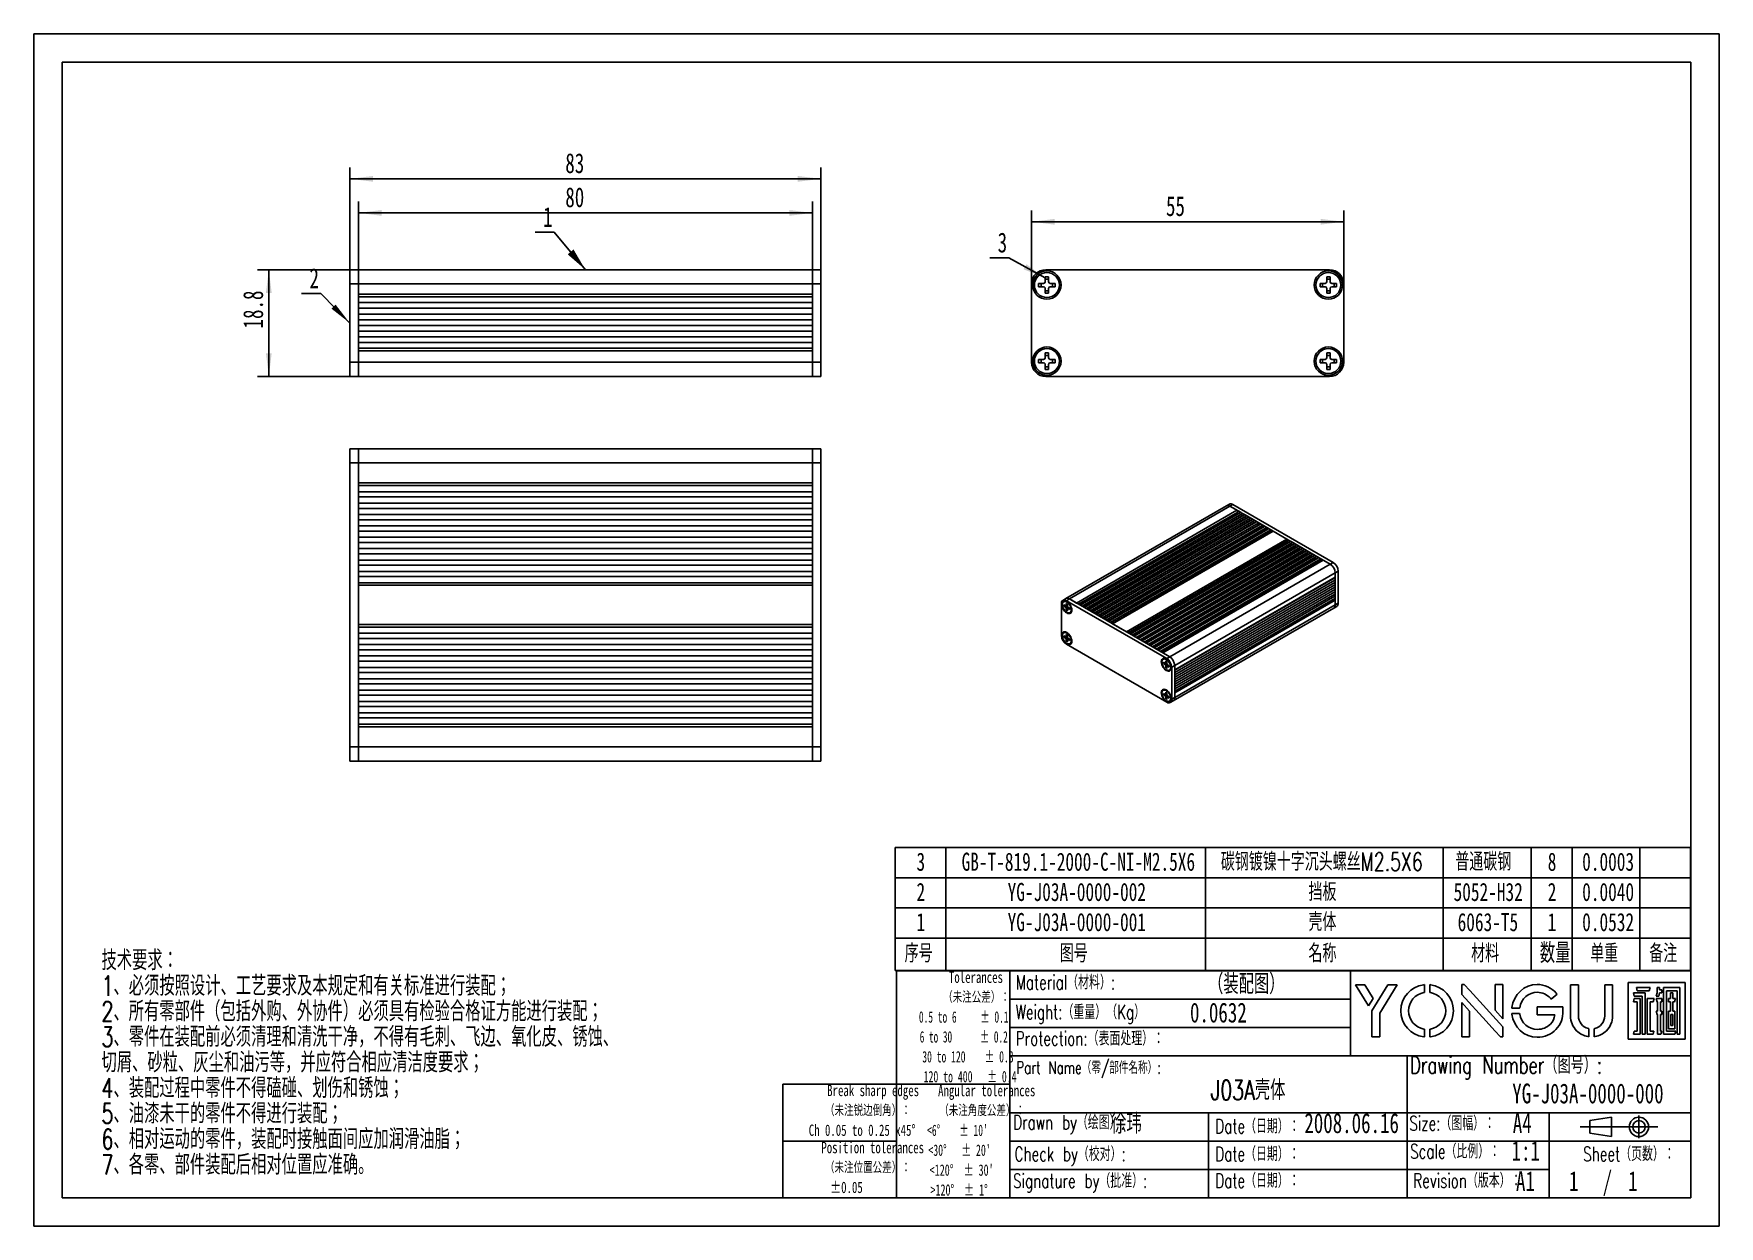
# Model space of a CAD drawing. Extents: x 0 to 297, y 0 to 210.
import ezdxf

# ---------------------------------------------------------------- set-up
doc = ezdxf.new("R2010")
doc.units = 0
doc.linetypes.add('SLD-中心线', pattern=[34.29, 30.48, -1.27, 1.27, -1.27])
doc.linetypes.add('SLD-实线', pattern=[0])
doc.layers.get('0').update_dxf_attribs({"linetype": 'CONTINUOUS'})
for name, color, linetype in [('YG-LOGO-A0', 179, 'SLD-实线'), ('图框', 7, 'SLD-实线'), ('标注层', 7, 'SLD-实线')]:
    doc.layers.add(name, color=color, linetype=linetype)
doc.styles.add('SLDTEXTSTYLE0', font='TXT', dxfattribs={"width": 0.7, "bigfont": 'bigfont'})
doc.styles.add('SLDTEXTSTYLE1', font='TXT', dxfattribs={"width": 0.7})
doc.styles.add('SLDTEXTSTYLE2', font='TXT', dxfattribs={"width": 0.616667})
doc.styles.add('SLDTEXTSTYLE3', font='TXT', dxfattribs={"width": 0.633333})
doc.styles.add('SLDTEXTSTYLE4', font='TXT', dxfattribs={"width": 0.65})
doc.styles.add('SLDTEXTSTYLE5', font='TXT', dxfattribs={"width": 0.645455})
doc.styles.add('SLDTEXTSTYLE6', font='TXT', dxfattribs={"width": 0.611111})
doc.styles.add('SLDTEXTSTYLE7', font='TXT', dxfattribs={"width": 0.6})
doc.styles.add('SLDTEXTSTYLE8', font='TXT', dxfattribs={"width": 0.622222})
doc.dimstyles.new('SLDDIMSTYLE0', dxfattribs={"dimtxt": 3.5, "dimasz": 4.08, "dimexe": 0, "dimexo": 0.0625, "dimgap": 0.875, "dimtad": 2, "dimrnd": 1e-09, "dimzin": 12, "dimtxsty": 'SLDTEXTSTYLE1', "dimsah": 1, "dimcen": 0.09, "dimazin": 3, "dimtfac": 1, "dimtofl": 0, "dimtmove": 0, "dimatfit": 3, "dimtolj": 1, "dimtzin": 12})
doc.dimstyles.new('SLDDIMSTYLE1', dxfattribs={"dimtxt": 0.18, "dimasz": 4.08, "dimexe": 0, "dimexo": 0.0625, "dimgap": 0, "dimtad": 0, "dimtih": 1, "dimtoh": 1, "dimdec": 0, "dimrnd": 1e-09, "dimzin": 0, "dimtxsty": 'STANDARD', "dimsah": 1, "dimcen": 0.09, "dimazin": 3, "dimtfac": 4.08, "dimtdec": 0, "dimtofl": 0, "dimtmove": 0, "dimatfit": 3, "dimtolj": 1, "dimtzin": 0})

msp = doc.modelspace()

# ---------------------------------------------------------------- texts
at = {"layer": '图框'}
for s, insert, char_height, attachment_point, style in [('（装配图）', (213.658, 44.415), 3.5, 2, 'SLDTEXTSTYLE0'), ('Material（材料）:', (173.021, 44.212), 2.5, 1, 'SLDTEXTSTYLE0'), ('Weight:（重量）（Kg）', (173.021, 38.98), 2.5, 1, 'SLDTEXTSTYLE0'), ('0.0632', (208.739, 39.382), 3.5, 2, 'SLDTEXTSTYLE1'), ('Protection:（表面处理）：', (173.021, 34.32), 2.5, 1, 'SLDTEXTSTYLE0'), ('Drawing Number（图号）:', (242.535, 29.875), 3, 1, 'SLDTEXTSTYLE0'), ('Part Name（零/部件名称）:', (173.124, 29.039), 2.2, 1, 'SLDTEXTSTYLE0'), ('J03A壳体', (213.975, 25.736), 3.5, 2, 'SLDTEXTSTYLE0'), ('YG-J03A-0000-000', (273.852, 25.139), 3.5, 2, 'SLDTEXTSTYLE1'), ('Drawn by（绘图）:', (172.569, 19.551), 2.5, 1, 'SLDTEXTSTYLE0'), ('徐玮', (189.822, 19.803), 3.5, 1, 'SLDTEXTSTYLE0'), ('Date（日期）：', (208.192, 18.865), 2.5, 1, 'SLDTEXTSTYLE0'), ('2008.06.16', (223.886, 19.91), 3.5, 1, 'SLDTEXTSTYLE1'), ('Size:（图幅）：', (242.388, 19.381), 2.5, 1, 'SLDTEXTSTYLE0'), ('A4', (260.612, 19.91), 3.5, 1, 'SLDTEXTSTYLE1'), ('1:1', (262.906, 15.028), 3.5, 2, 'SLDTEXTSTYLE1'), ('Check by（校对）:', (172.812, 13.984), 2.5, 1, 'SLDTEXTSTYLE0'), ('Date（日期）：', (208.192, 13.984), 2.5, 1, 'SLDTEXTSTYLE0'), ('Scale（比例）：', (242.535, 14.446), 2.5, 1, 'SLDTEXTSTYLE0'), ('Sheet（页数）：', (273.013, 13.984), 2.5, 1, 'SLDTEXTSTYLE0'), ('Signature by（批准）:', (172.563, 9.261), 2.5, 1, 'SLDTEXTSTYLE0'), ('Date（日期）：', (208.192, 9.285), 2.5, 1, 'SLDTEXTSTYLE0'), ('Revision（版本）：', (243.08, 9.285), 2.5, 1, 'SLDTEXTSTYLE0'), ('A1', (261.177, 9.691), 3.5, 1, 'SLDTEXTSTYLE1'), ('1', (270.519, 9.691), 3.5, 1, 'SLDTEXTSTYLE1'), ('/', (276.448, 9.691), 3.5, 1, 'SLDTEXTSTYLE1'), ('1', (280.931, 9.691), 3.5, 1, 'SLDTEXTSTYLE1')]:
    msp.add_mtext(s, dxfattribs=dict(at, insert=insert, char_height=char_height, attachment_point=attachment_point, style=style))

# ---------------------------------------------------------------- blocks, each defined once
blk = doc.blocks.new('SW_NOTE_0')
at = {"layer": '标注层', "color": 0, "char_height": 3.5, "attachment_point": 1, "style": 'SLDTEXTSTYLE0'}
for s, insert in [('技术要求：', (0, 4.51)), ('1、必须按照设计、工艺要求及本规定和有关标准进行装配；', (0, 0.01)), ('2、所有零部件（包括外购、外协件）必须具有检验合格证方能进行装配；', (0, -4.49)), ('3、零件在装配前必须清理和清洗干净，不得有毛刺、飞边、氧化皮、锈蚀、', (0, -8.99)), ('切屑、砂粒、灰尘和油污等，并应符合相应清洁度要求；', (0, -13.49)), ('4、装配过程中零件不得磕碰、划伤和锈蚀；', (0, -17.99)), ('5、油漆未干的零件不得进行装配；', (0, -22.49)), ('6、相对运动的零件，装配时接触面间应加润滑油脂；', (0, -26.99)), ('7、各零、部件装配后相对位置应准确。', (0, -31.49))]:
    blk.add_mtext(s, dxfattribs=dict(at, insert=insert))
blk = doc.blocks.new('SW_NOTE_0_1')
at = {"layer": '图框', "color": 0, "char_height": 2, "attachment_point": 2}
for s, insert, style in [('Break sharp edges', (11.47, 2.58), 'SLDTEXTSTYLE1'), ('（未注锐边倒角）：', (10.55, -0.92), 'SLDTEXTSTYLE0'), ('Ch 0.05 to 0.25 x45°', (9.53, -4.42), 'SLDTEXTSTYLE1')]:
    blk.add_mtext(s, dxfattribs=dict(at, insert=insert, style=style))
blk = doc.blocks.new('SW_NOTE_0_2')
at = {"layer": '图框', "color": 0, "char_height": 2, "attachment_point": 2}
for s, insert, style in [('Position tolerances', (11.5, 2.58), 'SLDTEXTSTYLE1'), ('（未注位置公差）：', (10.65, -0.92), 'SLDTEXTSTYLE0'), ('±0.05', (6.89, -4.42), 'SLDTEXTSTYLE1')]:
    blk.add_mtext(s, dxfattribs=dict(at, insert=insert, style=style))
blk = doc.blocks.new('SW_NOTE_0_3')
at = {"layer": '图框', "color": 0, "char_height": 2, "attachment_point": 2}
for s, insert, style in [('Angular tolerances', (11.38, 2.58), 'SLDTEXTSTYLE1'), ('（未注角度公差）：', (10.57, -0.92), 'SLDTEXTSTYLE0'), ("<6°    ± 10'", (6.22, -4.42), 'SLDTEXTSTYLE2'), ("<30°   ± 20'", (6.59, -7.92), 'SLDTEXTSTYLE3'), ("<120°  ± 30'", (6.96, -11.42), 'SLDTEXTSTYLE4'), ('>120°  ± 1°', (6.52, -14.92), 'SLDTEXTSTYLE5')]:
    blk.add_mtext(s, dxfattribs=dict(at, insert=insert, style=style))
blk = doc.blocks.new('SW_NOTE_0_4')
at = {"layer": '图框', "color": 0, "char_height": 2, "attachment_point": 2}
for s, insert, style in [('Tolerances', (6.72, 2.58), 'SLDTEXTSTYLE1'), ('（未注公差）：', (6.82, -0.92), 'SLDTEXTSTYLE0'), ('0.5 to 6     ± 0.1', (4.57, -4.42), 'SLDTEXTSTYLE6'), ('6 to 30      ± 0.2', (4.57, -7.92), 'SLDTEXTSTYLE7'), ('30 to 120    ± 0.3', (5.31, -11.42), 'SLDTEXTSTYLE8'), ('120 to 400   ± 0.4', (5.69, -14.92), 'SLDTEXTSTYLE3')]:
    blk.add_mtext(s, dxfattribs=dict(at, insert=insert, style=style))
blk = doc.blocks.new('SW_TABLEANNOTATION_0')
at = {"layer": '标注层', "color": 0}
for p, q in [((0, 15.94), (0, 10.63)), ((0, 15.94), (8.89, 15.94)), ((8.89, 15.94), (8.89, 10.63)), ((8.89, 15.94), (54.69, 15.94)), ((54.69, 15.94), (54.69, 10.63)), ((54.69, 15.94), (96.52, 15.94)), ((96.52, 15.94), (96.52, 10.63)), ((96.52, 15.94), (112.03, 15.94)), ((112.03, 15.94), (112.03, 10.63)), ((112.03, 15.94), (119.3, 15.94)), ((119.3, 15.94), (119.3, 10.63)), ((119.3, 15.94), (131.2, 15.94)), ((131.2, 15.94), (131.2, 10.63)), ((131.2, 15.94), (140.1, 15.94)), ((140.1, 15.94), (140.1, 10.63)), ((0, 10.63), (0, 5.31)), ((0, 10.63), (8.89, 10.63)), ((8.89, 10.63), (8.89, 5.31)), ((8.89, 10.63), (54.69, 10.63)), ((54.69, 10.63), (54.69, 5.31)), ((54.69, 10.63), (96.52, 10.63)), ((96.52, 10.63), (96.52, 5.31)), ((96.52, 10.63), (112.03, 10.63)), ((112.03, 10.63), (112.03, 5.31)), ((112.03, 10.63), (119.3, 10.63)), ((119.3, 10.63), (119.3, 5.31)), ((119.3, 10.63), (131.2, 10.63)), ((131.2, 10.63), (131.2, 5.31)), ((131.2, 10.63), (140.1, 10.63)), ((140.1, 10.63), (140.1, 5.31)), ((0, 5.31), (0, 0)), ((0, 5.31), (8.89, 5.31)), ((8.89, 5.31), (8.89, 0)), ((8.89, 5.31), (54.69, 5.31)), ((54.69, 5.31), (54.69, 0)), ((54.69, 5.31), (96.52, 5.31)), ((96.52, 5.31), (96.52, 0)), ((96.52, 5.31), (112.03, 5.31)), ((112.03, 5.31), (112.03, 0)), ((112.03, 5.31), (119.3, 5.31)), ((119.3, 5.31), (119.3, 0)), ((119.3, 5.31), (131.2, 5.31)), ((131.2, 5.31), (131.2, 0)), ((131.2, 5.31), (140.1, 5.31)), ((140.1, 5.31), (140.1, 0)), ((0, 0), (0, -5.69)), ((0, 0), (8.89, 0)), ((8.89, 0), (8.89, -5.69)), ((8.89, 0), (54.69, 0)), ((54.69, 0), (54.69, -5.69)), ((54.69, 0), (96.52, 0)), ((96.52, 0), (96.52, -5.69)), ((96.52, 0), (112.03, 0)), ((112.03, 0), (112.03, -5.69)), ((112.03, 0), (119.3, 0)), ((119.3, 0), (119.3, -5.69)), ((119.3, 0), (131.2, 0)), ((131.2, 0), (131.2, -5.69)), ((131.2, 0), (140.1, 0)), ((140.1, 0), (140.1, -5.69)), ((0, -5.69), (8.89, -5.69)), ((8.89, -5.69), (54.69, -5.69)), ((54.69, -5.69), (96.52, -5.69)), ((96.52, -5.69), (112.03, -5.69)), ((112.03, -5.69), (119.3, -5.69)), ((119.3, -5.69), (131.2, -5.69)), ((131.2, -5.69), (140.1, -5.69))]:
    blk.add_line(p, q, dxfattribs=at)
at = {"layer": '标注层', "color": 0, "attachment_point": 1}
for s, insert, char_height, style in [('3', (3.74, 15.06), 3.2, 'SLDTEXTSTYLE1'), ('GB-T-819.1-2000-C-NI-M2.5X6', (11.69, 15.06), 3.2, 'SLDTEXTSTYLE1'), ('碳钢镀镍十字沉头螺丝M2.5X6', (57.37, 15.06), 3.2, 'SLDTEXTSTYLE0'), ('普通碳钢', (98.68, 15.06), 3.2, 'SLDTEXTSTYLE0'), ('8', (114.97, 15.06), 3.2, 'SLDTEXTSTYLE1'), ('0.0003', (121.04, 15.06), 3.2, 'SLDTEXTSTYLE1'), ('2', (3.74, 9.74), 3.2, 'SLDTEXTSTYLE1'), ('YG-J03A-0000-002', (19.8, 9.74), 3.2, 'SLDTEXTSTYLE1'), ('挡板', (72.81, 9.74), 3.2, 'SLDTEXTSTYLE0'), ('5052-H32', (98.38, 9.74), 3.2, 'SLDTEXTSTYLE1'), ('2', (114.96, 9.74), 3.2, 'SLDTEXTSTYLE1'), ('0.0040', (121.04, 9.74), 3.2, 'SLDTEXTSTYLE1'), ('1', (3.74, 4.43), 3.2, 'SLDTEXTSTYLE1'), ('YG-J03A-0000-001', (19.8, 4.43), 3.2, 'SLDTEXTSTYLE1'), ('壳体', (72.81, 4.43), 3.2, 'SLDTEXTSTYLE0'), ('6063-T5', (99.09, 4.43), 3.2, 'SLDTEXTSTYLE1'), ('1', (114.96, 4.43), 3.2, 'SLDTEXTSTYLE1'), ('0.0532', (121.04, 4.43), 3.2, 'SLDTEXTSTYLE1'), ('序号', (1.65, -1.07), 3.2, 'SLDTEXTSTYLE0'), ('图号', (28.99, -1.07), 3.2, 'SLDTEXTSTYLE0'), ('名称', (72.81, -1.07), 3.2, 'SLDTEXTSTYLE0'), ('材料', (101.48, -1.07), 3.2, 'SLDTEXTSTYLE0'), ('数量', (113.58, -0.87), 3.5, 'SLDTEXTSTYLE0'), ('单重', (122.45, -1.07), 3.2, 'SLDTEXTSTYLE0'), ('备注', (132.85, -1.07), 3.2, 'SLDTEXTSTYLE0')]:
    blk.add_mtext(s, dxfattribs=dict(at, insert=insert, char_height=char_height, style=style))
blk = doc.blocks.new('_D')
at = {"layer": '标注层'}
for p, q in [((57.21, 167.25), (57.21, 180.45)), ((57.21, 178.45), (137.21, 178.45)), ((137.21, 166.75), (137.21, 180.45))]:
    blk.add_line(p, q, dxfattribs=at)
for points in [[(57.21, 178.45), (61.29, 177.94), (61.29, 178.95)], [(137.21, 178.45), (133.13, 178.95), (133.13, 177.94)]]:
    blk.add_solid(points, dxfattribs=at)
at = {"layer": '标注层', "insert": (93.67, 182.96), "char_height": 3.5, "attachment_point": 1, "style": 'SLDTEXTSTYLE1'}
blk.add_mtext('80', dxfattribs=at)
blk = doc.blocks.new('_D_1')
at = {"layer": '标注层'}
for p, q in [((55.71, 168.45), (55.71, 186.45)), ((55.71, 184.45), (138.71, 184.45)), ((138.71, 168.45), (138.71, 186.45))]:
    blk.add_line(p, q, dxfattribs=at)
for points in [[(55.71, 184.45), (59.79, 183.94), (59.79, 184.95)], [(138.71, 184.45), (134.63, 184.95), (134.63, 183.94)]]:
    blk.add_solid(points, dxfattribs=at)
at = {"layer": '标注层', "insert": (93.67, 188.96), "char_height": 3.5, "attachment_point": 1, "style": 'SLDTEXTSTYLE1'}
blk.add_mtext('83', dxfattribs=at)
blk = doc.blocks.new('_D_2')
at = {"layer": '标注层'}
for p, q in [((57.21, 168.45), (39.43, 168.45)), ((41.43, 168.45), (41.43, 149.65)), ((57.21, 149.65), (39.43, 149.65))]:
    blk.add_line(p, q, dxfattribs=at)
for points in [[(41.43, 168.45), (40.92, 164.37), (41.93, 164.37)], [(41.43, 149.65), (41.93, 153.73), (40.92, 153.73)]]:
    blk.add_solid(points, dxfattribs=at)
at = {"layer": '标注层', "insert": (36.91, 158.11), "char_height": 3.5, "attachment_point": 1, "rotation": 90, "style": 'SLDTEXTSTYLE1'}
blk.add_mtext('18.8', dxfattribs=at)
blk = doc.blocks.new('SW_NOTE_0_5')
at = {"layer": '标注层', "color": 0}
for p, q in [((-3.37, 0), (0, 0)), ((0, 0), (-3.37, 0)), ((-3.37, 0), (0, 0)), ((0, 0), (-3.37, 0)), ((-3.37, 0), (0, 0)), ((0, 0), (-3.37, 0))]:
    blk.add_line(p, q, dxfattribs=at)
at = {"layer": '标注层', "color": 0, "insert": (-1.14, 4.46), "char_height": 3.5, "attachment_point": 2, "style": 'SLDTEXTSTYLE1'}
blk.add_mtext('1', dxfattribs=at)
blk = doc.blocks.new('SW_NOTE_0_6')
at = {"layer": '标注层', "color": 0}
for p, q in [((-3.37, 0), (0, 0)), ((0, 0), (-3.37, 0)), ((-3.37, 0), (0, 0)), ((0, 0), (-3.37, 0)), ((-3.37, 0), (0, 0)), ((0, 0), (-3.37, 0))]:
    blk.add_line(p, q, dxfattribs=at)
at = {"layer": '标注层', "color": 0, "insert": (-1.14, 4.46), "char_height": 3.5, "attachment_point": 2, "style": 'SLDTEXTSTYLE1'}
blk.add_mtext('2', dxfattribs=at)
blk = doc.blocks.new('_D_3')
at = {"layer": '标注层'}
for p, q in [((175.82, 165.95), (175.82, 178.89)), ((230.82, 165.95), (230.82, 178.89)), ((175.82, 176.89), (230.82, 176.89))]:
    blk.add_line(p, q, dxfattribs=at)
for points in [[(175.82, 176.89), (179.9, 176.38), (179.9, 177.39)], [(230.82, 176.89), (226.74, 177.39), (226.74, 176.38)]]:
    blk.add_solid(points, dxfattribs=at)
at = {"layer": '标注层', "insert": (199.51, 181.4), "char_height": 3.5, "attachment_point": 1, "style": 'SLDTEXTSTYLE1'}
blk.add_mtext('55', dxfattribs=at)
blk = doc.blocks.new('SW_NOTE_0_7')
at = {"layer": '标注层', "color": 0}
for p, q in [((-3.37, 0), (0, 0)), ((0, 0), (-3.37, 0)), ((-3.37, 0), (0, 0)), ((0, 0), (-3.37, 0)), ((-3.37, 0), (0, 0)), ((0, 0), (-3.37, 0))]:
    blk.add_line(p, q, dxfattribs=at)
at = {"layer": '标注层', "color": 0, "insert": (-1.14, 4.46), "char_height": 3.5, "attachment_point": 2, "style": 'SLDTEXTSTYLE1'}
blk.add_mtext('3', dxfattribs=at)

# ---------------------------------------------------------------- dimensions: what is measured, and where the dimension line sits
at = {"layer": '标注层'}
for base, p1, p2, picture, middle in [((138.705, 184.445), (55.705, 168.445), (138.705, 168.445), '_D_1', (95.204, 184.445)), ((137.205, 178.445), (57.205, 167.245), (137.205, 166.745), '_D', (95.204, 178.445)), ((230.823, 176.886), (175.823, 165.945), (230.823, 165.945), '_D_3', (201.044, 176.886))]:
    dim = msp.add_linear_dim(base=base, p1=p1, p2=p2, dimstyle='SLDDIMSTYLE0', dxfattribs=at)
    dim.commit()
    dim.dimension.update_dxf_attribs({"geometry": picture, "text_midpoint": middle, "dimtype": 160})
dim = msp.add_linear_dim(base=(41.425, 149.645), p1=(57.205, 168.445), p2=(57.205, 149.645), angle=90, dimstyle='SLDDIMSTYLE0', dxfattribs=at)
dim.commit()
dim.dimension.update_dxf_attribs({"geometry": '_D_2', "text_midpoint": (41.425, 161.171), "dimtype": 160})

# ---------------------------------------------------------------- linework, layer by layer
at = {"color": 7, "linetype": 'SLD-实线'}
for p, q in [((57.205, 168.445), (55.705, 168.445)), ((55.705, 165.945), (55.705, 168.445)), ((137.205, 168.445), (57.205, 168.445)), ((57.205, 165.945), (57.205, 168.445)), ((57.205, 168.445), (137.205, 168.445)), ((137.205, 168.445), (138.705, 168.445)), ((137.205, 168.445), (137.205, 165.945)), ((138.705, 168.445), (138.705, 165.945)), ((178.233, 167.195), (178.813, 167.195)), ((178.233, 166.335), (178.233, 167.195)), ((178.233, 166.762), (178.813, 166.762)), ((228.323, 168.445), (178.323, 168.445)), ((178.813, 167.195), (178.813, 166.335)), ((183.883, 168.445), (183.873, 168.445)), ((185.883, 168.445), (185.873, 168.445)), ((187.883, 168.445), (187.873, 168.445)), ((189.883, 168.445), (189.873, 168.445)), ((191.883, 168.445), (191.873, 168.445)), ((193.883, 168.445), (193.873, 168.445)), ((195.883, 168.445), (195.873, 168.445)), ((197.883, 168.445), (197.873, 168.445)), ((206.773, 168.445), (206.764, 168.445)), ((208.773, 168.445), (208.764, 168.445)), ((210.773, 168.445), (210.764, 168.445)), ((212.773, 168.445), (212.764, 168.445)), ((214.773, 168.445), (214.764, 168.445)), ((216.773, 168.445), (216.764, 168.445)), ((218.773, 168.445), (218.764, 168.445)), ((220.773, 168.445), (220.764, 168.445)), ((222.773, 168.445), (222.764, 168.445)), ((227.833, 167.195), (228.413, 167.195)), ((227.833, 166.335), (227.833, 167.195)), ((227.833, 166.762), (228.413, 166.762)), ((228.413, 167.195), (228.413, 166.335)), ((57.205, 165.945), (55.705, 165.945)), ((55.705, 152.145), (55.705, 165.945)), ((57.205, 152.145), (57.205, 165.945)), ((57.205, 165.945), (137.205, 165.945)), ((57.205, 165.945), (57.205, 164.145)), ((57.205, 164.145), (137.205, 164.145)), ((57.205, 163.645), (137.205, 163.645)), ((137.205, 165.945), (138.705, 165.945)), ((137.205, 165.945), (137.205, 152.145)), ((137.205, 165.945), (137.205, 164.145)), ((138.705, 165.945), (138.705, 152.145)), ((175.823, 152.145), (175.823, 165.945)), ((177.073, 166.035), (177.933, 166.035)), ((177.073, 165.455), (177.073, 166.035)), ((177.933, 165.455), (177.073, 165.455)), ((177.506, 165.455), (177.506, 166.035)), ((178.233, 164.295), (178.233, 165.155)), ((178.813, 164.728), (178.233, 164.728)), ((178.813, 164.295), (178.233, 164.295)), ((178.813, 165.155), (178.813, 164.295)), ((179.113, 166.035), (179.973, 166.035)), ((179.973, 165.455), (179.113, 165.455)), ((179.54, 166.035), (179.54, 165.455)), ((179.973, 166.035), (179.973, 165.455)), ((226.673, 165.455), (226.673, 166.035)), ((226.673, 166.035), (227.533, 166.035)), ((227.533, 165.455), (226.673, 165.455)), ((227.106, 165.455), (227.106, 166.035)), ((227.833, 164.295), (227.833, 165.155)), ((228.413, 164.728), (227.833, 164.728)), ((228.413, 164.295), (227.833, 164.295)), ((228.413, 165.155), (228.413, 164.295)), ((228.713, 166.035), (229.573, 166.035)), ((229.573, 165.455), (228.713, 165.455)), ((229.14, 166.035), (229.14, 165.455)), ((229.573, 166.035), (229.573, 165.455)), ((230.823, 152.145), (230.823, 165.945)), ((57.205, 162.645), (137.205, 162.645)), ((57.205, 161.645), (137.205, 161.645)), ((57.205, 160.645), (137.205, 160.645)), ((57.205, 159.645), (137.205, 159.645)), ((57.205, 158.645), (137.205, 158.645)), ((57.205, 157.645), (137.205, 157.645)), ((57.205, 156.645), (137.205, 156.645)), ((57.205, 155.645), (137.205, 155.645)), ((57.205, 154.645), (137.205, 154.645)), ((57.205, 152.145), (55.705, 152.145)), ((55.705, 149.645), (55.705, 152.145)), ((57.205, 154.145), (57.205, 152.145)), ((57.205, 154.145), (137.205, 154.145)), ((57.205, 149.645), (57.205, 152.145)), ((57.205, 152.145), (137.205, 152.145)), ((137.205, 154.145), (137.205, 152.145)), ((137.205, 152.145), (138.705, 152.145)), ((137.205, 152.145), (137.205, 149.645)), ((138.705, 152.145), (138.705, 149.645)), ((177.073, 152.055), (177.073, 152.635)), ((177.073, 152.635), (177.933, 152.635)), ((177.933, 152.055), (177.073, 152.055)), ((177.506, 152.055), (177.506, 152.635)), ((178.233, 153.795), (178.813, 153.795)), ((178.233, 152.935), (178.233, 153.795)), ((178.233, 153.362), (178.813, 153.362)), ((178.233, 150.895), (178.233, 151.755)), ((178.813, 153.795), (178.813, 152.935)), ((178.813, 151.755), (178.813, 150.895)), ((179.113, 152.635), (179.973, 152.635)), ((179.973, 152.055), (179.113, 152.055)), ((179.54, 152.635), (179.54, 152.055)), ((179.973, 152.635), (179.973, 152.055)), ((226.673, 152.055), (226.673, 152.635)), ((226.673, 152.635), (227.533, 152.635)), ((227.533, 152.055), (226.673, 152.055)), ((227.106, 152.055), (227.106, 152.635)), ((227.833, 153.795), (228.413, 153.795)), ((227.833, 152.935), (227.833, 153.795)), ((227.833, 153.362), (228.413, 153.362)), ((227.833, 150.895), (227.833, 151.755)), ((228.413, 153.795), (228.413, 152.935)), ((228.413, 151.755), (228.413, 150.895)), ((228.713, 152.635), (229.573, 152.635)), ((229.573, 152.055), (228.713, 152.055)), ((229.14, 152.635), (229.14, 152.055)), ((229.573, 152.635), (229.573, 152.055)), ((57.205, 149.645), (55.705, 149.645)), ((57.205, 149.645), (137.205, 149.645)), ((137.205, 149.645), (138.705, 149.645)), ((178.813, 151.328), (178.233, 151.328)), ((178.813, 150.895), (178.233, 150.895)), ((228.323, 149.645), (178.323, 149.645)), ((228.413, 151.328), (227.833, 151.328)), ((228.413, 150.895), (227.833, 150.895)), ((57.205, 136.923), (55.705, 136.923)), ((55.705, 134.423), (55.705, 136.923)), ((57.205, 134.423), (57.205, 136.923)), ((57.205, 136.923), (137.205, 136.923)), ((137.205, 136.923), (138.705, 136.923)), ((137.205, 136.923), (137.205, 134.423)), ((138.705, 136.923), (138.705, 134.423)), ((57.205, 134.423), (55.705, 134.423)), ((55.705, 84.423), (55.705, 134.423)), ((57.205, 128.873), (57.205, 134.423)), ((57.205, 134.423), (137.205, 134.423)), ((57.205, 130.923), (57.205, 134.423)), ((137.205, 134.423), (138.705, 134.423)), ((137.205, 128.873), (137.205, 134.423)), ((137.205, 130.923), (137.205, 134.423)), ((138.705, 84.423), (138.705, 134.423)), ((57.205, 130.923), (137.205, 130.923)), ((57.205, 130.423), (137.205, 130.423)), ((57.205, 129.323), (137.205, 129.323)), ((57.205, 128.864), (57.205, 128.873)), ((57.205, 126.873), (57.205, 128.864)), ((57.205, 128.423), (137.205, 128.423)), ((137.205, 128.864), (137.205, 128.873)), ((137.205, 126.873), (137.205, 128.864)), ((57.205, 127.323), (137.205, 127.323)), ((57.205, 126.864), (57.205, 126.873)), ((57.205, 124.873), (57.205, 126.864)), ((57.205, 126.423), (137.205, 126.423)), ((57.205, 125.323), (137.205, 125.323)), ((57.205, 124.864), (57.205, 124.873)), ((57.205, 122.873), (57.205, 124.864)), ((137.205, 126.864), (137.205, 126.873)), ((137.205, 124.873), (137.205, 126.864)), ((137.205, 124.864), (137.205, 124.873)), ((137.205, 122.873), (137.205, 124.864)), ((210.146, 126.858), (181.862, 110.53)), ((182.487, 110.468), (210.771, 126.796)), ((183.725, 109.753), (212.009, 126.082)), ((184.29, 109.427), (212.186, 125.53)), ((212.62, 125.674), (184.383, 109.373)), ((184.727, 109.174), (212.893, 125.434)), ((184.997, 109.019), (212.893, 125.122)), ((213.327, 125.265), (185.09, 108.965)), ((185.435, 108.766), (213.6, 125.026)), ((214.034, 124.857), (185.797, 108.557)), ((210.677, 127.164), (210.146, 126.858)), ((210.771, 126.796), (211.302, 127.102)), ((212.734, 125.663), (210.771, 126.796)), ((212.009, 126.082), (210.771, 126.796)), ((228.979, 116.897), (211.302, 127.102)), ((212.186, 125.775), (212.186, 125.53)), ((212.186, 125.53), (212.278, 125.477)), ((213.441, 125.255), (212.737, 125.661)), ((212.893, 125.434), (212.893, 125.122)), ((212.893, 125.122), (212.986, 125.069)), ((214.148, 124.847), (213.444, 125.253)), ((213.6, 125.026), (213.6, 124.714)), ((214.855, 124.438), (214.151, 124.845)), ((57.205, 124.423), (137.205, 124.423)), ((57.205, 123.323), (137.205, 123.323)), ((57.205, 122.864), (57.205, 122.873)), ((57.205, 120.873), (57.205, 122.864)), ((57.205, 122.423), (137.205, 122.423)), ((137.205, 122.864), (137.205, 122.873)), ((137.205, 120.873), (137.205, 122.864)), ((185.705, 108.61), (213.6, 124.714)), ((186.142, 108.358), (214.307, 124.617)), ((186.412, 108.202), (214.307, 124.306)), ((214.741, 124.449), (186.505, 108.149)), ((186.849, 107.95), (215.014, 124.209)), ((187.119, 107.794), (215.014, 123.898)), ((215.448, 124.041), (187.212, 107.74)), ((187.556, 107.542), (215.721, 123.801)), ((187.826, 107.386), (215.721, 123.489)), ((216.155, 123.633), (187.919, 107.332)), ((188.263, 107.133), (216.428, 123.393)), ((188.533, 106.978), (216.428, 123.081)), ((216.862, 123.224), (188.626, 106.924)), ((188.97, 106.725), (217.135, 122.985)), ((189.24, 106.569), (217.135, 122.673)), ((217.569, 122.816), (189.333, 106.516)), ((189.677, 106.317), (217.842, 122.576)), ((189.947, 106.161), (217.842, 122.265)), ((218.276, 122.408), (190.04, 106.107)), ((190.106, 106.069), (218.39, 122.397)), ((213.6, 124.714), (213.693, 124.66)), ((214.307, 124.617), (214.307, 124.306)), ((214.307, 124.306), (214.4, 124.252)), ((215.562, 124.03), (214.858, 124.437)), ((215.014, 124.209), (215.014, 123.898)), ((215.014, 123.898), (215.107, 123.844)), ((216.269, 123.622), (215.565, 124.028)), ((215.721, 123.801), (215.721, 123.489)), ((215.721, 123.489), (215.814, 123.436)), ((216.976, 123.214), (216.272, 123.62)), ((216.428, 123.393), (216.428, 123.081)), ((216.428, 123.081), (216.521, 123.028)), ((217.683, 122.806), (216.98, 123.212)), ((217.135, 122.985), (217.135, 122.673)), ((217.135, 122.673), (217.228, 122.619)), ((220.827, 120.991), (217.687, 122.804)), ((217.842, 122.576), (217.842, 122.265)), ((217.842, 122.265), (217.935, 122.211)), ((218.39, 122.397), (220.827, 120.991)), ((57.205, 121.323), (137.205, 121.323)), ((57.205, 120.864), (57.205, 120.873)), ((57.205, 118.873), (57.205, 120.864)), ((57.205, 120.423), (137.205, 120.423)), ((57.205, 119.323), (137.205, 119.323)), ((57.205, 118.864), (57.205, 118.873)), ((57.205, 116.873), (57.205, 118.864)), ((137.205, 120.864), (137.205, 120.873)), ((137.205, 118.873), (137.205, 120.864)), ((137.205, 118.864), (137.205, 118.873)), ((137.205, 116.873), (137.205, 118.864)), ((192.542, 104.663), (220.827, 120.991)), ((192.838, 104.492), (220.989, 120.744)), ((193.094, 104.345), (220.989, 120.448)), ((221.42, 120.593), (193.183, 104.293)), ((193.545, 104.084), (221.696, 120.336)), ((193.801, 103.936), (221.696, 120.04)), ((222.127, 120.185), (193.89, 103.885)), ((194.252, 103.676), (222.403, 119.927)), ((194.508, 103.528), (222.403, 119.632)), ((222.834, 119.777), (194.598, 103.476)), ((194.959, 103.268), (223.11, 119.519)), ((195.215, 103.12), (223.11, 119.224)), ((223.541, 119.369), (195.305, 103.068)), ((195.666, 102.86), (223.818, 119.111)), ((195.922, 102.712), (223.818, 118.815)), ((224.248, 118.961), (196.012, 102.66)), ((221.534, 120.583), (220.83, 120.989)), ((220.989, 120.448), (220.989, 120.744)), ((220.989, 120.448), (221.079, 120.396)), ((222.241, 120.175), (221.537, 120.581)), ((221.696, 120.04), (221.696, 120.336)), ((221.786, 119.988), (221.696, 120.04)), ((222.948, 119.766), (222.244, 120.173)), ((222.403, 119.632), (222.403, 119.927)), ((222.493, 119.58), (222.403, 119.632)), ((223.655, 119.358), (222.951, 119.765)), ((223.11, 119.224), (223.11, 119.519)), ((223.2, 119.172), (223.11, 119.224)), ((224.362, 118.95), (223.658, 119.356)), ((223.818, 118.815), (223.818, 119.111)), ((223.907, 118.764), (223.818, 118.815)), ((225.069, 118.542), (224.366, 118.948)), ((57.205, 118.423), (137.205, 118.423)), ((57.205, 117.323), (137.205, 117.323)), ((57.205, 116.864), (57.205, 116.873)), ((57.205, 114.873), (57.205, 116.864)), ((57.205, 116.423), (137.205, 116.423)), ((137.205, 116.864), (137.205, 116.873)), ((137.205, 114.873), (137.205, 116.864)), ((196.373, 102.451), (224.525, 118.703)), ((196.629, 102.304), (224.525, 118.407)), ((224.955, 118.552), (196.719, 102.252)), ((197.08, 102.043), (225.232, 118.295)), ((197.336, 101.895), (225.232, 117.999)), ((225.662, 118.144), (197.426, 101.844)), ((197.787, 101.635), (225.939, 117.886)), ((198.044, 101.487), (225.939, 117.591)), ((226.369, 117.736), (198.133, 101.435)), ((198.495, 101.227), (226.646, 117.478)), ((198.751, 101.079), (226.646, 117.183)), ((227.087, 117.317), (198.854, 101.019)), ((198.927, 100.977), (227.212, 117.305)), ((200.165, 100.263), (228.449, 116.591)), ((224.525, 118.407), (224.525, 118.703)), ((224.614, 118.355), (224.525, 118.407)), ((225.776, 118.134), (225.073, 118.54)), ((225.232, 117.999), (225.232, 118.295)), ((225.321, 117.947), (225.232, 117.999)), ((226.484, 117.725), (225.78, 118.132)), ((225.939, 117.591), (225.939, 117.886)), ((226.028, 117.539), (225.939, 117.591)), ((228.449, 116.591), (226.487, 117.724)), ((226.646, 117.183), (226.646, 117.478)), ((226.749, 117.123), (226.646, 117.183)), ((227.212, 117.305), (228.449, 116.591)), ((228.449, 116.591), (228.979, 116.897)), ((57.205, 115.323), (137.205, 115.323)), ((57.205, 114.864), (57.205, 114.873)), ((57.205, 105.983), (57.205, 114.864)), ((57.205, 114.423), (137.205, 114.423)), ((57.205, 113.323), (137.205, 113.323)), ((57.205, 112.873), (137.205, 112.873)), ((57.205, 112.873), (57.205, 105.983)), ((137.205, 114.864), (137.205, 114.873)), ((137.205, 105.983), (137.205, 114.864)), ((137.205, 112.873), (137.205, 105.983)), ((201.049, 98.732), (229.333, 115.06)), ((201.049, 97.997), (229.333, 114.325)), ((201.049, 97.901), (229.274, 114.195)), ((201.049, 97.493), (229.274, 113.787)), ((201.049, 97.084), (229.274, 113.379)), ((201.049, 96.676), (229.274, 112.97)), ((229.333, 115.06), (229.863, 115.366)), ((229.333, 115.06), (229.333, 109.426)), ((229.333, 115.06), (229.333, 114.325)), ((229.863, 115.366), (229.863, 109.732)), ((181.862, 110.53), (181.332, 110.223)), ((181.495, 109.981), (181.478, 109.971)), ((182.487, 110.468), (181.957, 110.162)), ((199.634, 99.956), (181.957, 110.162)), ((182.381, 109.733), (182.045, 109.927)), ((182.105, 109.905), (182.099, 109.896)), ((200.165, 100.263), (182.487, 110.468)), ((183.725, 109.753), (182.487, 110.468)), ((201.049, 96.268), (229.274, 112.562)), ((201.049, 95.86), (229.274, 112.154)), ((201.049, 95.451), (229.274, 111.746)), ((201.049, 95.043), (229.274, 111.337)), ((201.049, 94.635), (229.274, 110.929)), ((201.049, 94.227), (229.274, 110.521)), ((201.049, 93.914), (229.333, 110.242)), ((229.333, 110.242), (229.333, 109.426)), ((181.073, 104.017), (181.073, 109.651)), ((181.515, 109.433), (181.819, 109.257)), ((181.515, 109.196), (181.515, 109.433)), ((181.515, 109.196), (181.843, 109.247)), ((181.819, 109.02), (181.515, 109.196)), ((181.819, 109.02), (182.084, 109.173)), ((181.894, 109.25), (182.13, 109.386)), ((181.905, 109.256), (181.933, 109.261)), ((181.925, 109.67), (182.13, 109.551)), ((181.925, 109.318), (181.925, 109.67)), ((181.925, 108.837), (182.19, 108.99)), ((181.925, 108.486), (181.925, 108.837)), ((181.925, 108.486), (182.133, 108.744)), ((182.13, 108.367), (181.925, 108.486)), ((181.933, 109.261), (181.933, 109.272)), ((182.084, 109.173), (181.933, 109.261)), ((182.13, 109.551), (182.13, 109.2)), ((182.13, 108.718), (182.13, 108.367)), ((182.397, 108.923), (182.161, 108.787)), ((182.173, 108.794), (182.19, 108.815)), ((182.19, 108.815), (182.19, 108.99)), ((182.2, 108.81), (182.19, 108.815)), ((182.245, 109.866), (182.198, 109.839)), ((182.236, 109.016), (182.54, 108.841)), ((182.54, 108.604), (182.236, 108.78)), ((182.381, 109.733), (182.416, 109.711)), ((182.54, 108.841), (182.54, 108.604)), ((182.577, 108.066), (182.595, 108.076)), ((182.822, 109.008), (182.823, 108.967)), ((182.823, 108.58), (182.823, 108.967)), ((182.823, 108.756), (182.881, 108.79)), ((182.823, 108.641), (182.834, 108.642)), ((184.453, 109.333), (184.449, 109.335)), ((185.16, 108.925), (185.156, 108.927)), ((185.867, 108.517), (185.864, 108.519)), ((186.574, 108.108), (186.571, 108.11)), ((187.281, 107.7), (187.278, 107.702)), ((187.988, 107.292), (187.985, 107.294)), ((200.79, 92.525), (229.074, 108.853)), ((201.049, 93.098), (229.333, 109.426)), ((229.074, 108.853), (229.604, 109.16)), ((229.333, 109.426), (229.863, 109.732)), ((57.205, 105.983), (137.205, 105.983)), ((57.205, 105.973), (57.205, 105.983)), ((57.205, 103.983), (57.205, 105.973)), ((57.205, 105.523), (137.205, 105.523)), ((57.205, 104.423), (137.205, 104.423)), ((57.205, 103.973), (57.205, 103.983)), ((57.205, 101.983), (57.205, 103.973)), ((137.205, 105.973), (137.205, 105.983)), ((137.205, 103.983), (137.205, 105.973)), ((137.205, 103.973), (137.205, 103.983)), ((137.205, 101.983), (137.205, 103.973)), ((181.495, 104.51), (181.478, 104.5)), ((181.515, 103.725), (181.515, 103.962)), ((181.515, 103.962), (181.819, 103.786)), ((181.925, 104.199), (182.13, 104.08)), ((181.925, 103.848), (181.925, 104.199)), ((182.381, 104.262), (182.045, 104.456)), ((182.105, 104.434), (182.099, 104.425)), ((182.13, 104.08), (182.13, 103.729)), ((182.245, 104.395), (182.198, 104.368)), ((182.381, 104.262), (182.416, 104.24)), ((188.695, 106.884), (188.692, 106.886)), ((189.402, 106.476), (189.399, 106.478)), ((190.106, 106.069), (192.542, 104.663)), ((192.546, 104.661), (192.542, 104.663)), ((193.253, 104.253), (193.25, 104.255)), ((57.205, 103.523), (137.205, 103.523)), ((57.205, 102.423), (137.205, 102.423)), ((57.205, 101.973), (57.205, 101.983)), ((57.205, 99.983), (57.205, 101.973)), ((57.205, 101.523), (137.205, 101.523)), ((137.205, 101.973), (137.205, 101.983)), ((137.205, 99.983), (137.205, 101.973)), ((181.515, 103.725), (181.843, 103.776)), ((181.819, 103.55), (181.515, 103.725)), ((181.819, 103.55), (182.084, 103.703)), ((181.894, 103.779), (182.13, 103.915)), ((181.905, 103.786), (181.933, 103.79)), ((181.925, 103.366), (182.19, 103.519)), ((181.925, 103.015), (181.925, 103.366)), ((181.925, 103.015), (182.133, 103.273)), ((182.13, 102.896), (181.925, 103.015)), ((181.933, 103.79), (181.933, 103.802)), ((182.084, 103.703), (181.933, 103.79)), ((199.634, 92.281), (181.957, 102.486)), ((182.13, 103.247), (182.13, 102.896)), ((182.397, 103.453), (182.161, 103.316)), ((182.173, 103.323), (182.19, 103.345)), ((182.19, 103.345), (182.19, 103.519)), ((182.2, 103.339), (182.19, 103.345)), ((182.236, 103.546), (182.54, 103.37)), ((182.54, 103.133), (182.236, 103.309)), ((182.54, 103.37), (182.54, 103.133)), ((182.577, 102.595), (182.595, 102.605)), ((182.822, 103.537), (182.823, 103.497)), ((182.823, 103.109), (182.823, 103.497)), ((182.823, 103.285), (182.87, 103.312)), ((182.823, 103.17), (182.834, 103.171)), ((193.96, 103.845), (193.957, 103.846)), ((194.667, 103.436), (194.664, 103.438)), ((195.374, 103.028), (195.371, 103.03)), ((196.081, 102.62), (196.078, 102.622)), ((196.788, 102.212), (196.785, 102.214)), ((197.495, 101.804), (197.492, 101.805)), ((198.203, 101.395), (198.199, 101.397)), ((57.205, 100.423), (137.205, 100.423)), ((57.205, 99.973), (57.205, 99.983)), ((57.205, 97.983), (57.205, 99.973)), ((57.205, 99.523), (137.205, 99.523)), ((57.205, 98.423), (137.205, 98.423)), ((137.205, 99.973), (137.205, 99.983)), ((137.205, 97.983), (137.205, 99.973)), ((198.927, 100.977), (200.165, 100.263)), ((199.031, 99.858), (199.014, 99.848)), ((199.051, 99.309), (199.355, 99.134)), ((199.051, 99.072), (199.051, 99.309)), ((199.051, 99.072), (199.379, 99.123)), ((199.355, 98.897), (199.051, 99.072)), ((199.62, 99.05), (199.355, 98.897)), ((199.43, 99.126), (199.666, 99.263)), ((199.441, 99.133), (199.469, 99.137)), ((199.461, 99.546), (199.666, 99.428)), ((199.461, 99.195), (199.461, 99.546)), ((199.461, 98.713), (199.726, 98.866)), ((199.461, 98.362), (199.461, 98.713)), ((199.461, 98.362), (199.669, 98.621)), ((199.666, 98.244), (199.461, 98.362)), ((199.469, 99.137), (199.469, 99.149)), ((199.62, 99.05), (199.469, 99.137)), ((199.917, 99.609), (199.582, 99.803)), ((200.165, 100.263), (199.634, 99.956)), ((199.641, 99.781), (199.635, 99.772)), ((199.666, 99.428), (199.666, 99.077)), ((199.666, 98.595), (199.666, 98.244)), ((199.934, 98.8), (199.697, 98.664)), ((199.709, 98.67), (199.726, 98.692)), ((199.726, 98.692), (199.726, 98.866)), ((199.737, 98.686), (199.726, 98.692)), ((199.782, 99.742), (199.734, 99.715)), ((199.772, 98.893), (200.076, 98.717)), ((200.076, 98.481), (199.772, 98.656)), ((199.917, 99.609), (199.952, 99.588)), ((200.076, 98.717), (200.076, 98.481)), ((200.358, 98.885), (200.359, 98.844)), ((200.359, 98.456), (200.359, 98.844)), ((200.359, 98.632), (200.407, 98.66)), ((200.359, 98.518), (200.37, 98.519)), ((201.049, 98.732), (200.518, 98.426)), ((200.518, 92.791), (200.518, 98.426)), ((201.049, 93.098), (201.049, 98.732)), ((201.049, 98.732), (201.049, 97.997)), ((57.205, 97.973), (57.205, 97.983)), ((57.205, 95.983), (57.205, 97.973)), ((57.205, 97.523), (137.205, 97.523)), ((57.205, 96.423), (137.205, 96.423)), ((57.205, 95.973), (57.205, 95.983)), ((57.205, 93.983), (57.205, 95.973)), ((57.205, 95.523), (137.205, 95.523)), ((137.205, 97.973), (137.205, 97.983)), ((137.205, 95.983), (137.205, 97.973)), ((137.205, 95.973), (137.205, 95.983)), ((137.205, 93.983), (137.205, 95.973)), ((200.114, 97.942), (200.131, 97.952)), ((57.205, 94.423), (137.205, 94.423)), ((57.205, 93.973), (57.205, 93.983)), ((57.205, 91.983), (57.205, 93.973)), ((57.205, 93.523), (137.205, 93.523)), ((57.205, 92.423), (137.205, 92.423)), ((137.205, 93.973), (137.205, 93.983)), ((137.205, 91.983), (137.205, 93.973)), ((199.031, 94.387), (199.014, 94.377)), ((199.051, 93.838), (199.355, 93.663)), ((199.051, 93.602), (199.051, 93.838)), ((199.051, 93.602), (199.379, 93.652)), ((199.355, 93.426), (199.051, 93.602)), ((199.62, 93.579), (199.355, 93.426)), ((199.43, 93.656), (199.666, 93.792)), ((199.441, 93.662), (199.469, 93.666)), ((199.461, 94.075), (199.666, 93.957)), ((199.461, 93.724), (199.461, 94.075)), ((199.461, 93.242), (199.726, 93.395)), ((199.461, 92.891), (199.461, 93.242)), ((199.461, 92.891), (199.669, 93.15)), ((199.666, 92.773), (199.461, 92.891)), ((199.469, 93.666), (199.469, 93.678)), ((199.62, 93.579), (199.469, 93.666)), ((199.917, 94.139), (199.582, 94.332)), ((199.641, 94.31), (199.635, 94.302)), ((199.641, 94.31), (199.641, 94.31)), ((199.666, 93.957), (199.666, 93.606)), ((199.666, 93.124), (199.666, 92.773)), ((199.934, 93.329), (199.697, 93.193)), ((199.709, 93.199), (199.726, 93.221)), ((199.726, 93.221), (199.726, 93.395)), ((199.737, 93.215), (199.726, 93.221)), ((199.793, 94.278), (199.734, 94.244)), ((199.772, 93.422), (200.076, 93.247)), ((200.076, 93.01), (199.772, 93.185)), ((199.917, 94.139), (199.952, 94.117)), ((200.076, 93.247), (200.076, 93.01)), ((200.114, 92.471), (200.131, 92.482)), ((200.259, 92.219), (200.79, 92.525)), ((200.358, 93.414), (200.359, 93.373)), ((200.359, 92.985), (200.359, 93.373)), ((200.359, 93.162), (200.407, 93.189)), ((200.359, 93.047), (200.37, 93.048)), ((201.049, 93.098), (200.518, 92.791)), ((201.049, 93.914), (201.049, 93.098)), ((57.205, 91.973), (57.205, 91.983)), ((57.205, 89.983), (57.205, 91.973)), ((57.205, 91.523), (137.205, 91.523)), ((57.205, 90.423), (137.205, 90.423)), ((57.205, 89.973), (57.205, 89.983)), ((57.205, 84.423), (57.205, 89.973)), ((57.205, 89.523), (137.205, 89.523)), ((137.205, 91.973), (137.205, 91.983)), ((137.205, 89.983), (137.205, 91.973)), ((137.205, 89.973), (137.205, 89.983)), ((137.205, 84.423), (137.205, 89.973)), ((57.205, 88.423), (137.205, 88.423)), ((57.205, 87.923), (137.205, 87.923)), ((57.205, 87.923), (57.205, 84.423)), ((137.205, 87.923), (137.205, 84.423)), ((57.205, 84.423), (55.705, 84.423)), ((55.705, 81.923), (55.705, 84.423)), ((57.205, 81.923), (57.205, 84.423)), ((57.205, 84.423), (137.205, 84.423)), ((137.205, 84.423), (137.205, 81.923)), ((137.205, 84.423), (138.705, 84.423)), ((138.705, 84.423), (138.705, 81.923)), ((57.205, 81.923), (55.705, 81.923)), ((57.205, 81.923), (137.205, 81.923)), ((137.205, 81.923), (138.705, 81.923))]:
    msp.add_line(p, q, dxfattribs=at)
at = {"color": 8, "linetype": 'SLD-实线'}
for p, q in [((184.078, 109.549), (212.186, 125.775)), ((181.925, 109.318), (182.13, 109.437)), ((182.236, 108.78), (182.441, 108.898)), ((182.823, 108.726), (182.887, 108.762)), ((182.13, 103.966), (181.925, 103.848)), ((182.236, 103.309), (182.441, 103.427)), ((199.461, 99.195), (199.666, 99.313)), ((199.772, 98.656), (199.977, 98.775)), ((199.461, 93.724), (199.666, 93.843)), ((199.667, 94.283), (199.716, 94.311)), ((199.772, 93.185), (199.977, 93.304))]:
    msp.add_line(p, q, dxfattribs=at)
at = {"color": 7, "linetype": 'SLD-实线', "flags": 128}
for points in [[(212.893, 125.434), (212.869, 125.504), (212.831, 125.571), (212.782, 125.627), (212.728, 125.666), (212.675, 125.684), (212.628, 125.678), (212.62, 125.674)], [(213.6, 125.026), (213.576, 125.096), (213.538, 125.163), (213.489, 125.219), (213.435, 125.258), (213.382, 125.275), (213.335, 125.27), (213.327, 125.265)], [(214.307, 124.617), (214.284, 124.688), (214.245, 124.755), (214.196, 124.811), (214.142, 124.85), (214.089, 124.867), (214.042, 124.862), (214.034, 124.857)], [(215.014, 124.209), (214.991, 124.28), (214.952, 124.346), (214.904, 124.402), (214.849, 124.441), (214.796, 124.459), (214.75, 124.453), (214.741, 124.449)], [(215.721, 123.801), (215.698, 123.871), (215.659, 123.938), (215.611, 123.994), (215.557, 124.033), (215.503, 124.051), (215.457, 124.045), (215.448, 124.041)], [(216.428, 123.393), (216.405, 123.463), (216.367, 123.53), (216.318, 123.586), (216.264, 123.625), (216.21, 123.643), (216.164, 123.637), (216.155, 123.633)], [(217.135, 122.985), (217.112, 123.055), (217.074, 123.122), (217.025, 123.178), (216.971, 123.217), (216.917, 123.234), (216.871, 123.229), (216.862, 123.224)], [(217.842, 122.576), (217.819, 122.647), (217.781, 122.714), (217.732, 122.77), (217.678, 122.809), (217.625, 122.826), (217.578, 122.821), (217.569, 122.816)], [(221.696, 120.336), (221.677, 120.406), (221.642, 120.474), (221.596, 120.534), (221.543, 120.578), (221.488, 120.601), (221.44, 120.601), (221.42, 120.593)], [(222.403, 119.927), (222.384, 119.997), (222.35, 120.066), (222.303, 120.125), (222.25, 120.169), (222.196, 120.193), (222.147, 120.193), (222.127, 120.185)], [(223.11, 119.519), (223.091, 119.589), (223.057, 119.658), (223.01, 119.717), (222.957, 119.761), (222.903, 119.785), (222.854, 119.785), (222.834, 119.777)], [(223.818, 119.111), (223.798, 119.181), (223.764, 119.25), (223.717, 119.309), (223.664, 119.353), (223.61, 119.376), (223.561, 119.377), (223.541, 119.369)], [(224.525, 118.703), (224.506, 118.773), (224.471, 118.841), (224.424, 118.901), (224.371, 118.945), (224.317, 118.968), (224.268, 118.969), (224.248, 118.961)], [(225.232, 118.295), (225.213, 118.365), (225.178, 118.433), (225.131, 118.493), (225.078, 118.537), (225.024, 118.56), (224.975, 118.56), (224.955, 118.552)], [(225.939, 117.886), (225.92, 117.956), (225.885, 118.025), (225.838, 118.084), (225.785, 118.128), (225.731, 118.152), (225.682, 118.152), (225.662, 118.144)], [(226.646, 117.478), (226.627, 117.548), (226.592, 117.617), (226.546, 117.676), (226.492, 117.72), (226.438, 117.744), (226.389, 117.744), (226.369, 117.736)], [(229.274, 113.787), (229.304, 113.814), (229.326, 113.859), (229.333, 113.917), (229.326, 113.983), (229.304, 114.052), (229.271, 114.12), (229.235, 114.172)], [(229.274, 113.379), (229.304, 113.406), (229.326, 113.451), (229.333, 113.508), (229.326, 113.574), (229.304, 113.644), (229.271, 113.712), (229.235, 113.764)], [(229.274, 112.97), (229.304, 112.998), (229.326, 113.043), (229.333, 113.1), (229.326, 113.166), (229.304, 113.236), (229.271, 113.304), (229.235, 113.356)], [(229.274, 112.562), (229.304, 112.589), (229.326, 112.634), (229.333, 112.692), (229.326, 112.758), (229.304, 112.827), (229.271, 112.895), (229.235, 112.948)], [(182.911, 108.508), (182.889, 108.294), (182.824, 108.116), (182.719, 107.983), (182.579, 107.902), (182.411, 107.877), (182.224, 107.91), (182.027, 107.998), (181.831, 108.137), (181.644, 108.32), (181.476, 108.539), (181.336, 108.781), (181.231, 109.035), (181.166, 109.289), (181.144, 109.529), (181.166, 109.743), (181.231, 109.921), (181.336, 110.054), (181.476, 110.135), (181.644, 110.159), (181.831, 110.127), (182.027, 110.039), (182.224, 109.9), (182.411, 109.717), (182.579, 109.498), (182.719, 109.256), (182.824, 109.002), (182.889, 108.748), (182.911, 108.508)], [(182.027, 108.12), (181.841, 108.254), (181.666, 108.432), (181.512, 108.644), (181.387, 108.878), (181.3, 109.12), (181.255, 109.356), (181.255, 109.572), (181.3, 109.757), (181.387, 109.898), (181.512, 109.988), (181.666, 110.022), (181.841, 109.998), (182.027, 109.917), (182.214, 109.783), (182.389, 109.605), (182.543, 109.393), (182.668, 109.159), (182.755, 108.917), (182.8, 108.681), (182.8, 108.464), (182.755, 108.28), (182.668, 108.139), (182.543, 108.048), (182.389, 108.014), (182.214, 108.039), (182.027, 108.12)], [(182.045, 109.927), (182.231, 109.793), (182.407, 109.615), (182.561, 109.403), (182.685, 109.169), (182.772, 108.927), (182.817, 108.691), (182.817, 108.475), (182.772, 108.29), (182.685, 108.149), (182.595, 108.076)], [(182.227, 109.897), (182.116, 109.906), (182.088, 109.902)], [(229.274, 112.154), (229.304, 112.181), (229.326, 112.226), (229.333, 112.284), (229.326, 112.35), (229.304, 112.419), (229.271, 112.487), (229.235, 112.539)], [(229.274, 111.746), (229.304, 111.773), (229.326, 111.818), (229.333, 111.875), (229.326, 111.941), (229.304, 112.011), (229.271, 112.079), (229.235, 112.131)], [(229.274, 111.337), (229.304, 111.364), (229.326, 111.409), (229.333, 111.467), (229.326, 111.533), (229.304, 111.603), (229.271, 111.671), (229.235, 111.723)], [(229.274, 110.929), (229.304, 110.956), (229.326, 111.001), (229.333, 111.059), (229.326, 111.125), (229.304, 111.194), (229.271, 111.262), (229.235, 111.315)], [(229.274, 110.521), (229.304, 110.548), (229.326, 110.593), (229.333, 110.651), (229.326, 110.716), (229.304, 110.786), (229.271, 110.854), (229.235, 110.906)], [(182.823, 108.629), (182.888, 108.749), (182.889, 108.752)], [(182.911, 103.037), (182.889, 102.823), (182.824, 102.645), (182.719, 102.512), (182.579, 102.431), (182.411, 102.407), (182.224, 102.439), (182.027, 102.527), (181.831, 102.666), (181.644, 102.849), (181.476, 103.068), (181.336, 103.31), (181.231, 103.564), (181.166, 103.818), (181.144, 104.058), (181.166, 104.272), (181.231, 104.45), (181.336, 104.583), (181.476, 104.664), (181.644, 104.689), (181.831, 104.656), (182.027, 104.568), (182.224, 104.429), (182.411, 104.246), (182.579, 104.027), (182.719, 103.785), (182.824, 103.531), (182.889, 103.277), (182.911, 103.037)], [(182.805, 103.099), (182.783, 102.897), (182.716, 102.733), (182.61, 102.616), (182.469, 102.553), (182.303, 102.549), (182.121, 102.602), (181.934, 102.71), (181.752, 102.867), (181.586, 103.063), (181.445, 103.288), (181.339, 103.528), (181.272, 103.769), (181.25, 103.997), (181.272, 104.198), (181.339, 104.363), (181.445, 104.479), (181.586, 104.542), (181.752, 104.547), (181.934, 104.493), (182.121, 104.385), (182.303, 104.228), (182.469, 104.032), (182.61, 103.807), (182.716, 103.567), (182.783, 103.327), (182.805, 103.099)], [(181.495, 104.51), (181.603, 104.552), (181.769, 104.557), (181.951, 104.504), (182.139, 104.395), (182.321, 104.238), (182.487, 104.042), (182.627, 103.817), (182.734, 103.578), (182.8, 103.337), (182.823, 103.109), (182.8, 102.907), (182.734, 102.743), (182.627, 102.626), (182.595, 102.605)], [(182.227, 104.427), (182.116, 104.435), (182.088, 104.431)], [(182.823, 103.158), (182.888, 103.279), (182.889, 103.281)], [(200.448, 98.385), (200.425, 98.17), (200.36, 97.992), (200.255, 97.86), (200.115, 97.779), (199.947, 97.754), (199.76, 97.786), (199.564, 97.874), (199.367, 98.013), (199.18, 98.197), (199.013, 98.415), (198.873, 98.657), (198.767, 98.912), (198.702, 99.165), (198.68, 99.405), (198.702, 99.62), (198.767, 99.798), (198.873, 99.93), (199.013, 100.011), (199.18, 100.036), (199.367, 100.004), (199.564, 99.916), (199.76, 99.776), (199.947, 99.593), (200.115, 99.375), (200.255, 99.132), (200.36, 98.878), (200.425, 98.625), (200.448, 98.385)], [(199.564, 99.793), (199.75, 99.66), (199.925, 99.482), (200.08, 99.269), (200.204, 99.036), (200.291, 98.794), (200.336, 98.557), (200.336, 98.341), (200.291, 98.157), (200.204, 98.015), (200.08, 97.925), (199.925, 97.891), (199.75, 97.915), (199.564, 97.997), (199.378, 98.13), (199.202, 98.308), (199.048, 98.52), (198.924, 98.754), (198.836, 98.996), (198.792, 99.232), (198.792, 99.449), (198.836, 99.633), (198.924, 99.775), (199.048, 99.865), (199.202, 99.899), (199.378, 99.874), (199.564, 99.793)], [(199.031, 99.858), (199.066, 99.875), (199.22, 99.909), (199.395, 99.885), (199.581, 99.803), (199.768, 99.67), (199.943, 99.492), (200.097, 99.28), (200.222, 99.046), (200.309, 98.804), (200.354, 98.568), (200.354, 98.351), (200.309, 98.167), (200.222, 98.025), (200.131, 97.952)], [(199.763, 99.774), (199.652, 99.782), (199.624, 99.779)], [(200.359, 98.505), (200.424, 98.626), (200.425, 98.628)], [(200.448, 92.914), (200.425, 92.7), (200.36, 92.522), (200.255, 92.389), (200.115, 92.308), (199.947, 92.283), (199.76, 92.315), (199.564, 92.403), (199.367, 92.543), (199.18, 92.726), (199.013, 92.944), (198.873, 93.187), (198.767, 93.441), (198.702, 93.694), (198.68, 93.934), (198.702, 94.149), (198.767, 94.327), (198.873, 94.459), (199.013, 94.54), (199.18, 94.565), (199.367, 94.533), (199.564, 94.445), (199.76, 94.306), (199.947, 94.122), (200.115, 93.904), (200.255, 93.662), (200.36, 93.407), (200.425, 93.154), (200.448, 92.914)], [(199.564, 94.322), (199.75, 94.189), (199.925, 94.011), (200.08, 93.799), (200.204, 93.565), (200.291, 93.323), (200.336, 93.087), (200.336, 92.87), (200.291, 92.686), (200.204, 92.544), (200.08, 92.454), (199.925, 92.42), (199.75, 92.445), (199.564, 92.526), (199.378, 92.659), (199.202, 92.837), (199.048, 93.05), (198.924, 93.283), (198.836, 93.525), (198.792, 93.762), (198.792, 93.978), (198.836, 94.162), (198.924, 94.304), (199.048, 94.394), (199.202, 94.428), (199.378, 94.404), (199.564, 94.322)], [(199.031, 94.387), (199.066, 94.404), (199.22, 94.438), (199.395, 94.414), (199.581, 94.333), (199.768, 94.199), (199.943, 94.021), (200.097, 93.809), (200.222, 93.575), (200.309, 93.333), (200.354, 93.097), (200.354, 92.88), (200.309, 92.696), (200.222, 92.555), (200.131, 92.482)], [(199.763, 94.303), (199.652, 94.312), (199.624, 94.308)], [(200.359, 93.035), (200.424, 93.155), (200.425, 93.157)]]:
    msp.add_lwpolyline(points, dxfattribs=at)
at = {"color": 7, "linetype": 'SLD-实线'}
for centre, radius in [((178.523, 165.745), 2.5), ((178.523, 165.745), 2.2), ((228.123, 165.745), 2.5), ((228.123, 165.745), 2.2), ((178.523, 152.345), 2.5), ((178.523, 152.345), 2.2), ((228.123, 152.345), 2.5), ((228.123, 152.345), 2.2)]:
    msp.add_circle(centre, radius, dxfattribs=at)
for centre, radius, start, end in [((178.323, 165.945), 2.5, 90, 180), ((177.933, 166.335), 0.3, 270, 0), ((179.113, 166.335), 0.3, 180, 270), ((227.533, 166.335), 0.3, 270, 0), ((228.323, 165.945), 2.5, 0, 90), ((228.713, 166.335), 0.3, 180, 270), ((177.933, 165.155), 0.3, 0, 90), ((179.113, 165.155), 0.3, 90, 180), ((227.533, 165.155), 0.3, 0, 90), ((228.713, 165.155), 0.3, 90, 180), ((178.323, 152.145), 2.5, 180, 270), ((177.933, 152.935), 0.3, 270, 0), ((177.933, 151.755), 0.3, 0, 90), ((179.113, 152.935), 0.3, 180, 270), ((179.113, 151.755), 0.3, 90, 180), ((227.533, 152.935), 0.3, 270, 0), ((227.533, 151.755), 0.3, 0, 90), ((228.323, 152.145), 2.5, 270, 360), ((228.713, 152.935), 0.3, 180, 270), ((228.713, 151.755), 0.3, 90, 180), ((210.405, 126.285), 0.629, 54.38242, 114.30712), ((210.936, 126.591), 0.629, 54.38242, 114.30712), ((211.802, 125.758), 0.384, 2.60548, 57.39452), ((218.325, 122.306), 0.113, 54.13907, 115.32331), ((220.632, 120.686), 0.361, 9.15368, 57.45532), ((227.138, 117.203), 0.126, 54.38242, 114.30712), ((227.414, 114.972), 1.921, 2.60548, 57.39452), ((227.944, 115.279), 1.921, 2.60548, 57.39452), ((229.191, 114.311), 0.142, 305.67817, 5.63401), ((181.612, 109.739), 0.546, 50.79671, 189.21404), ((181.725, 109.5), 0.533, 53.1466, 115.54294), ((182.121, 109.957), 0.629, 54.38242, 114.30712), ((228.898, 110.222), 0.435, 2.67772, 39.34091), ((181.86, 109.308), 0.0655, 230.79671, 9.21404), ((181.695, 108.826), 0.231, 2.60548, 57.39452), ((181.96, 108.979), 0.231, 2.60548, 57.39452), ((182.195, 108.729), 0.0655, 50.79671, 189.21404), ((182.36, 109.211), 0.231, 182.60548, 237.39452), ((228.738, 109.35), 0.599, 304.05635, 7.25583), ((228.72, 109.358), 0.616, 305.01333, 6.29885), ((229.269, 109.656), 0.599, 304.05635, 7.25583), ((182.992, 104.104), 1.921, 182.60548, 237.39452), ((181.86, 103.837), 0.0655, 230.79671, 9.21404), ((181.695, 103.355), 0.231, 2.60548, 57.39452), ((181.96, 103.508), 0.231, 2.60548, 57.39452), ((182.195, 103.258), 0.0655, 50.79671, 189.21404), ((182.36, 103.74), 0.231, 182.60548, 237.39452), ((199.397, 99.185), 0.0655, 230.79671, 9.21404), ((199.231, 98.703), 0.231, 2.60548, 57.39452), ((199.496, 98.856), 0.231, 2.60548, 57.39452), ((198.599, 98.338), 1.921, 2.60548, 57.39452), ((199.731, 98.605), 0.0655, 50.79671, 189.21404), ((199.897, 99.087), 0.231, 182.60548, 237.39452), ((199.13, 98.644), 1.921, 2.60548, 57.39452), ((199.397, 93.714), 0.0655, 230.79671, 9.21404), ((199.231, 93.232), 0.231, 2.60548, 57.39452), ((199.496, 93.385), 0.231, 2.60548, 57.39452), ((199.979, 92.704), 0.546, 230.79671, 9.21404), ((199.731, 93.135), 0.0655, 50.79671, 189.21404), ((199.897, 93.616), 0.231, 182.60548, 237.39452), ((200.436, 93.03), 0.616, 305.01333, 6.29885)]:
    msp.add_arc(centre, radius, start, end, dxfattribs=at)
at = {"layer": 'YG-LOGO-A0', "linetype": 'SLD-实线'}
for p, q in [((234.522, 42.536), (232.886, 42.536)), ((232.886, 42.536), (235.179, 38.802)), ((235.999, 40.132), (234.522, 42.536)), ((238.605, 42.536), (235.768, 37.936)), ((237.161, 37.543), (240.242, 42.536)), ((240.242, 42.536), (238.605, 42.536)), ((245.046, 42.55), (244.921, 42.534)), ((245.046, 41.171), (245.046, 42.55)), ((246.122, 42.534), (245.998, 42.55)), ((245.998, 42.55), (245.998, 41.171)), ((252.065, 42.575), (251.619, 42.575)), ((251.619, 42.575), (251.619, 40.827)), ((253.053, 41.511), (252.065, 42.575)), ((258.888, 42.575), (257.495, 42.575)), ((257.495, 42.575), (257.495, 38.042)), ((258.888, 36.513), (258.888, 42.575)), ((270.782, 37.047), (270.782, 42.506)), ((270.782, 42.506), (272.175, 42.506)), ((272.175, 42.506), (272.175, 37.047)), ((276.804, 42.506), (276.804, 37.047)), ((278.197, 42.506), (276.804, 42.506)), ((278.197, 37.047), (278.197, 42.506)), ((235.179, 38.802), (235.999, 40.132)), ((244.955, 41.155), (245.046, 41.171)), ((245.998, 41.171), (246.089, 41.155)), ((251.619, 40.827), (255.92, 36.102)), ((253.012, 37.888), (251.619, 39.417)), ((251.619, 39.417), (251.619, 33.354)), ((258.888, 35.103), (253.053, 41.511)), ((264.887, 38.622), (264.887, 37.25)), ((269.43, 38.622), (264.887, 38.622)), ((267.247, 40.143), (267.391, 39.98)), ((267.391, 39.98), (268.431, 40.883)), ((268.431, 40.883), (268.285, 41.048)), ((269.453, 37.96), (269.43, 38.622)), ((235.768, 37.936), (235.768, 33.37)), ((237.161, 33.367), (237.161, 37.543)), ((253.012, 33.354), (253.012, 37.888)), ((255.92, 36.102), (257.455, 34.418)), ((257.495, 38.042), (258.888, 36.513)), ((260.445, 38.526), (260.43, 38.402)), ((260.43, 38.402), (261.822, 38.402)), ((261.822, 37.47), (260.43, 37.47)), ((260.43, 37.47), (260.445, 37.346)), ((261.822, 38.402), (261.837, 38.494)), ((261.837, 37.378), (261.822, 37.47)), ((264.887, 37.25), (268.037, 37.25)), ((235.768, 33.37), (237.161, 33.367)), ((244.921, 33.348), (245.046, 33.332)), ((245.046, 34.711), (244.955, 34.727)), ((245.046, 33.332), (245.046, 34.711)), ((246.089, 34.727), (245.998, 34.711)), ((245.998, 34.711), (245.998, 33.332)), ((245.998, 33.332), (246.122, 33.348)), ((251.619, 33.354), (253.012, 33.354)), ((257.455, 34.418), (258.442, 33.354)), ((258.442, 33.354), (258.888, 33.354)), ((258.888, 33.354), (258.888, 35.103)), ((274.013, 33.372), (273.885, 33.393)), ((273.93, 34.804), (274.013, 34.783)), ((274.013, 34.783), (274.013, 33.372)), ((275.049, 34.804), (274.965, 34.783)), ((274.965, 34.783), (274.965, 33.372)), ((274.965, 33.372), (275.093, 33.393))]:
    msp.add_line(p, q, dxfattribs=at)
at = {"layer": 'YG-LOGO-A0'}
for p, q in [((280.963, 42.945), (280.963, 32.945)), ((290.963, 42.945), (280.963, 42.945)), ((282.551, 41.456), (282.392, 42.048)), ((282.392, 42.048), (284.38, 42.048)), ((284.38, 42.048), (284.38, 42.047)), ((284.38, 42.047), (284.821, 42.047)), ((284.821, 42.047), (284.664, 41.457)), ((286.062, 41.097), (286.062, 42.044)), ((286.062, 42.044), (286.489, 42.044)), ((286.489, 42.044), (286.489, 41.609)), ((286.489, 41.609), (286.862, 41.609)), ((286.862, 41.609), (286.862, 41.095)), ((286.862, 41.609), (286.862, 41.609)), ((286.862, 41.609), (286.862, 41.609)), ((287.175, 33.843), (287.175, 42.047)), ((287.175, 42.047), (287.431, 42.047)), ((287.431, 42.047), (287.688, 42.047)), ((287.688, 42.047), (289.553, 42.047)), ((289.553, 42.047), (289.725, 42.047)), ((289.725, 42.047), (290.065, 42.047)), ((290.065, 42.047), (290.065, 33.842)), ((290.963, 32.945), (290.963, 42.945)), ((282.023, 40.505), (281.867, 41.096)), ((281.867, 41.096), (283.422, 41.096)), ((281.867, 39.538), (282.023, 40.128)), ((282.547, 39.538), (281.867, 39.538)), ((283.422, 40.505), (282.023, 40.505)), ((282.023, 40.128), (283.061, 40.128)), ((282.544, 34.356), (282.547, 39.538)), ((284.38, 41.456), (282.551, 41.456)), ((283.06, 39.538), (283.057, 34.356)), ((283.061, 39.538), (283.06, 39.538)), ((283.061, 40.128), (283.061, 39.538)), ((283.419, 33.842), (283.422, 40.505)), ((283.422, 41.096), (283.422, 41.096)), ((283.422, 41.096), (283.935, 41.096)), ((283.935, 40.505), (283.932, 33.842)), ((283.935, 41.096), (283.935, 40.505)), ((283.935, 41.096), (283.935, 41.096)), ((283.935, 40.505), (283.935, 40.505)), ((284.304, 34.356), (284.304, 39.856)), ((284.304, 39.856), (284.305, 39.856)), ((284.305, 39.856), (284.305, 40.128)), ((284.305, 40.128), (285.499, 40.128)), ((284.664, 41.457), (284.38, 41.457)), ((284.38, 41.457), (284.38, 41.456)), ((285.342, 39.538), (284.817, 39.538)), ((284.817, 39.538), (284.817, 34.356)), ((285.499, 40.128), (285.342, 39.538)), ((286.059, 39.538), (285.902, 40.128)), ((285.902, 40.128), (286.862, 40.128)), ((285.904, 40.504), (286.062, 41.097)), ((286.33, 40.504), (285.904, 40.504)), ((286.126, 39.538), (286.059, 39.538)), ((286.126, 37.866), (286.126, 39.538)), ((286.489, 41.095), (286.33, 40.504)), ((286.862, 41.095), (286.489, 41.095)), ((286.862, 39.538), (286.638, 39.538)), ((286.638, 39.538), (286.638, 37.866)), ((286.726, 41.096), (286.726, 41.095)), ((286.862, 40.128), (286.862, 39.538)), ((289.553, 41.456), (287.688, 41.456)), ((287.688, 41.456), (287.688, 34.356)), ((288.06, 39.538), (288.06, 40.128)), ((288.06, 40.128), (288.386, 40.128)), ((288.386, 39.538), (288.06, 39.538)), ((288.386, 40.128), (288.386, 41.096)), ((288.386, 41.096), (288.813, 41.096)), ((288.386, 37.867), (288.386, 39.538)), ((288.813, 41.096), (288.813, 40.128)), ((288.813, 40.128), (289.256, 40.128)), ((289.1, 39.538), (288.813, 39.538)), ((288.813, 39.538), (288.813, 37.867)), ((289.256, 40.128), (289.1, 39.538)), ((289.553, 33.842), (289.553, 41.456)), ((286.059, 37.276), (285.902, 37.866)), ((285.902, 37.866), (286.126, 37.866)), ((286.126, 37.276), (286.059, 37.276)), ((286.126, 34.356), (286.126, 37.276)), ((286.638, 37.866), (286.862, 37.866)), ((286.862, 37.276), (286.638, 37.276)), ((286.638, 37.276), (286.638, 34.356)), ((286.862, 37.866), (286.862, 37.276)), ((288.06, 37.544), (288.06, 37.867)), ((288.06, 37.867), (288.386, 37.867)), ((288.06, 37.276), (288.06, 37.544)), ((288.06, 35.377), (288.06, 37.276)), ((288.805, 37.276), (288.433, 37.276)), ((288.433, 37.276), (288.433, 35.377)), ((288.805, 35.377), (288.805, 37.276)), ((288.813, 37.867), (289.178, 37.867)), ((289.178, 37.867), (289.178, 37.544)), ((289.178, 37.544), (289.178, 37.276)), ((289.178, 37.276), (289.178, 35.377)), ((280.963, 32.945), (290.963, 32.945)), ((281.887, 33.842), (282.023, 34.356)), ((283.061, 33.842), (281.887, 33.842)), ((282.023, 34.356), (282.544, 34.356)), ((283.057, 34.356), (283.061, 34.356)), ((283.061, 34.356), (283.061, 33.842)), ((283.932, 33.842), (283.419, 33.842)), ((284.304, 34.099), (284.304, 34.356)), ((284.304, 33.842), (284.304, 34.099)), ((285.341, 33.842), (284.304, 33.842)), ((284.817, 34.356), (285.477, 34.356)), ((285.477, 34.356), (285.341, 33.842)), ((286.126, 34.099), (286.126, 34.356)), ((286.126, 33.842), (286.126, 34.099)), ((286.726, 33.842), (286.126, 33.842)), ((286.638, 34.356), (286.862, 34.356)), ((286.862, 34.356), (286.726, 33.842)), ((287.445, 33.843), (287.175, 33.843)), ((287.445, 33.842), (287.445, 33.843)), ((289.191, 33.842), (287.445, 33.842)), ((287.688, 34.356), (289.327, 34.356)), ((288.06, 35.094), (288.06, 35.377)), ((288.06, 34.786), (288.06, 35.094)), ((289.178, 34.786), (288.06, 34.786)), ((288.433, 35.377), (288.805, 35.377)), ((289.178, 35.377), (289.178, 35.094)), ((289.178, 35.094), (289.178, 34.786)), ((289.327, 34.356), (289.191, 33.842)), ((290.065, 33.842), (289.553, 33.842))]:
    msp.add_line(p, q, dxfattribs=at)
at = {"layer": 'YG-LOGO-A0', "linetype": 'SLD-实线'}
for points in [[(244.921, 42.534), (242.622, 42.235), (240.888, 40.261), (240.888, 37.941)], [(240.888, 37.941), (240.888, 35.622), (242.622, 33.647), (244.921, 33.348)], [(268.037, 37.25), (267.942, 36.613), (267.666, 36.046), (267.234, 35.603)], [(271.867, 34.426), (271.167, 35.125), (270.782, 36.056), (270.782, 37.047)], [(272.175, 37.047), (272.175, 35.984), (272.896, 35.061), (273.93, 34.804)], [(276.804, 37.047), (276.804, 35.984), (276.082, 35.061), (275.049, 34.804)], [(277.111, 34.426), (277.811, 35.125), (278.197, 36.056), (278.197, 37.047)], [(273.885, 33.393), (273.117, 33.518), (272.419, 33.875), (271.867, 34.426)], [(275.093, 33.393), (275.862, 33.518), (276.559, 33.875), (277.111, 34.426)]]:
    msp.add_open_spline(points, degree=3, dxfattribs=at)
for points, knots in [([(246.122, 33.348), (248.421, 33.647), (250.155, 35.622), (250.155, 37.941), (250.155, 40.261), (248.421, 42.235), (246.122, 42.534)], [8, 8, 8, 8, 9, 9, 9, 10, 10, 10, 10]), ([(268.285, 41.048), (267.428, 42.018), (266.206, 42.574), (264.931, 42.574), (262.66, 42.574), (260.732, 40.834), (260.445, 38.526)], [5, 5, 5, 5, 6, 6, 6, 7, 7, 7, 7]), ([(244.955, 34.727), (243.391, 35.003), (242.256, 36.354), (242.256, 37.941), (242.256, 39.528), (243.391, 40.879), (244.955, 41.155)], [4, 4, 4, 4, 5, 5, 5, 6, 6, 6, 6]), ([(246.089, 41.155), (247.653, 40.879), (248.788, 39.528), (248.788, 37.941), (248.788, 36.354), (247.653, 35.003), (246.089, 34.727)], [3, 3, 3, 3, 4, 4, 4, 5, 5, 5, 5]), ([(261.837, 38.494), (262.099, 40.063), (263.4, 41.202), (264.931, 41.202), (265.808, 41.202), (266.653, 40.816), (267.247, 40.143)], [0, 0, 0, 0, 1, 1, 1, 2, 2, 2, 2]), ([(260.445, 37.348), (260.445, 37.348), (260.731, 35.039), (262.66, 33.298), (264.931, 33.298), (266.208, 33.298), (267.378, 33.777), (268.227, 34.648)], [7.9997323, 7.9997323, 7.9997323, 7.9997323, 8, 9, 9, 9, 10, 10, 10, 10]), ([(267.234, 35.603), (266.649, 35.002), (265.83, 34.67), (264.931, 34.67), (263.4, 34.67), (262.099, 35.809), (261.837, 37.378)], [3, 3, 3, 3, 4, 4, 4, 5, 5, 5, 5]), ([(268.227, 34.648), (269.063, 35.507), (269.499, 36.684), (269.453, 37.962), (269.453, 37.962)], [10, 10, 10, 10, 11, 11.000542, 11.000542, 11.000542, 11.000542])]:
    msp.add_open_spline(points, degree=3, knots=knots, dxfattribs=at)
at = {"layer": '图框'}
for p, q in [((0, 0), (0, 210)), ((0, 210), (297, 210)), ((297, 0), (297, 210)), ((5, 205), (292, 205)), ((5, 5), (5, 205)), ((292, 205), (292, 5)), ((152, 45), (292, 45)), ((152, 5), (152, 45)), ((172, 5), (172, 45)), ((232, 45), (232, 30)), ((172, 40), (232, 40)), ((172, 35), (232, 35)), ((172, 30), (292, 30)), ((242, 5), (242, 30)), ((172, 25), (132, 25)), ((132, 5), (132, 25)), ((172, 20), (292, 20)), ((207, 5), (207, 20)), ((267, 5), (267, 20)), ((274.188, 18.6), (277.997, 19.2)), ((152, 15), (132, 15)), ((172, 15), (292, 15)), ((172, 10), (267, 10)), ((292, 5), (5, 5)), ((0, 0), (297, 0))]:
    msp.add_line(p, q, dxfattribs=at)
at = {"layer": '图框', "color": 7, "linetype": 'SLD-实线'}
for p, q in [((274.188, 16.4), (274.188, 18.6)), ((277.997, 19.2), (277.997, 15.8)), ((274.188, 16.4), (277.997, 15.8))]:
    msp.add_line(p, q, dxfattribs=at)
at = {"layer": '图框', "linetype": 'SLD-中心线'}
for p, q in [((282.842, 19.5), (282.842, 15.5)), ((272.477, 17.5), (286.163, 17.5))]:
    msp.add_line(p, q, dxfattribs=at)
at = {"layer": '图框'}
for radius in [1.7, 1.1]:
    msp.add_circle((282.842, 17.5), radius, dxfattribs=at)
at = {"layer": '标注层'}
for p, q in [((171.822, 170.529), (178.233, 166.995)), ((50.562, 164.229), (55.705, 159.045))]:
    msp.add_line(p, q, dxfattribs=at)
for points in [[(178.233, 166.995), (174.906, 169.409), (174.415, 168.519)], [(55.705, 159.045), (53.193, 162.299), (52.471, 161.584)]]:
    msp.add_solid(points, dxfattribs=at)

# ---------------------------------------------------------------- block references
at = {"layer": '图框'}
for name, p in [('SW_NOTE_0_4', (159.301, 42.274)), ('SW_NOTE_0_1', (136.432, 22.339)), ('SW_NOTE_0_3', (156.543, 22.32)), ('SW_NOTE_0_2', (136.331, 12.278))]:
    msp.add_blockref(name, p, dxfattribs=at)
at = {"layer": '标注层'}
for name, p in [('SW_NOTE_0_5', (91.732, 175.028)), ('SW_NOTE_0_7', (171.822, 170.529)), ('SW_NOTE_0_6', (50.562, 164.229)), ('SW_TABLEANNOTATION_0', (151.804, 50.737)), ('SW_NOTE_0', (11.944, 44.091))]:
    msp.add_blockref(name, p, dxfattribs=at)

msp.set_redraw_order([(e.dxf.handle, doc.entitydb.next_handle()) for e in msp.query("TEXT MTEXT ATTDEF DIMENSION ARC_DIMENSION")])  # texts and dimensions are drawn at this point

# ---------------------------------------------------------------- leaders
msp.add_leader([(97.205, 168.445), (91.732, 175.028)], dimstyle='SLDDIMSTYLE1', dxfattribs=at)

doc.saveas('drawing.dxf')
